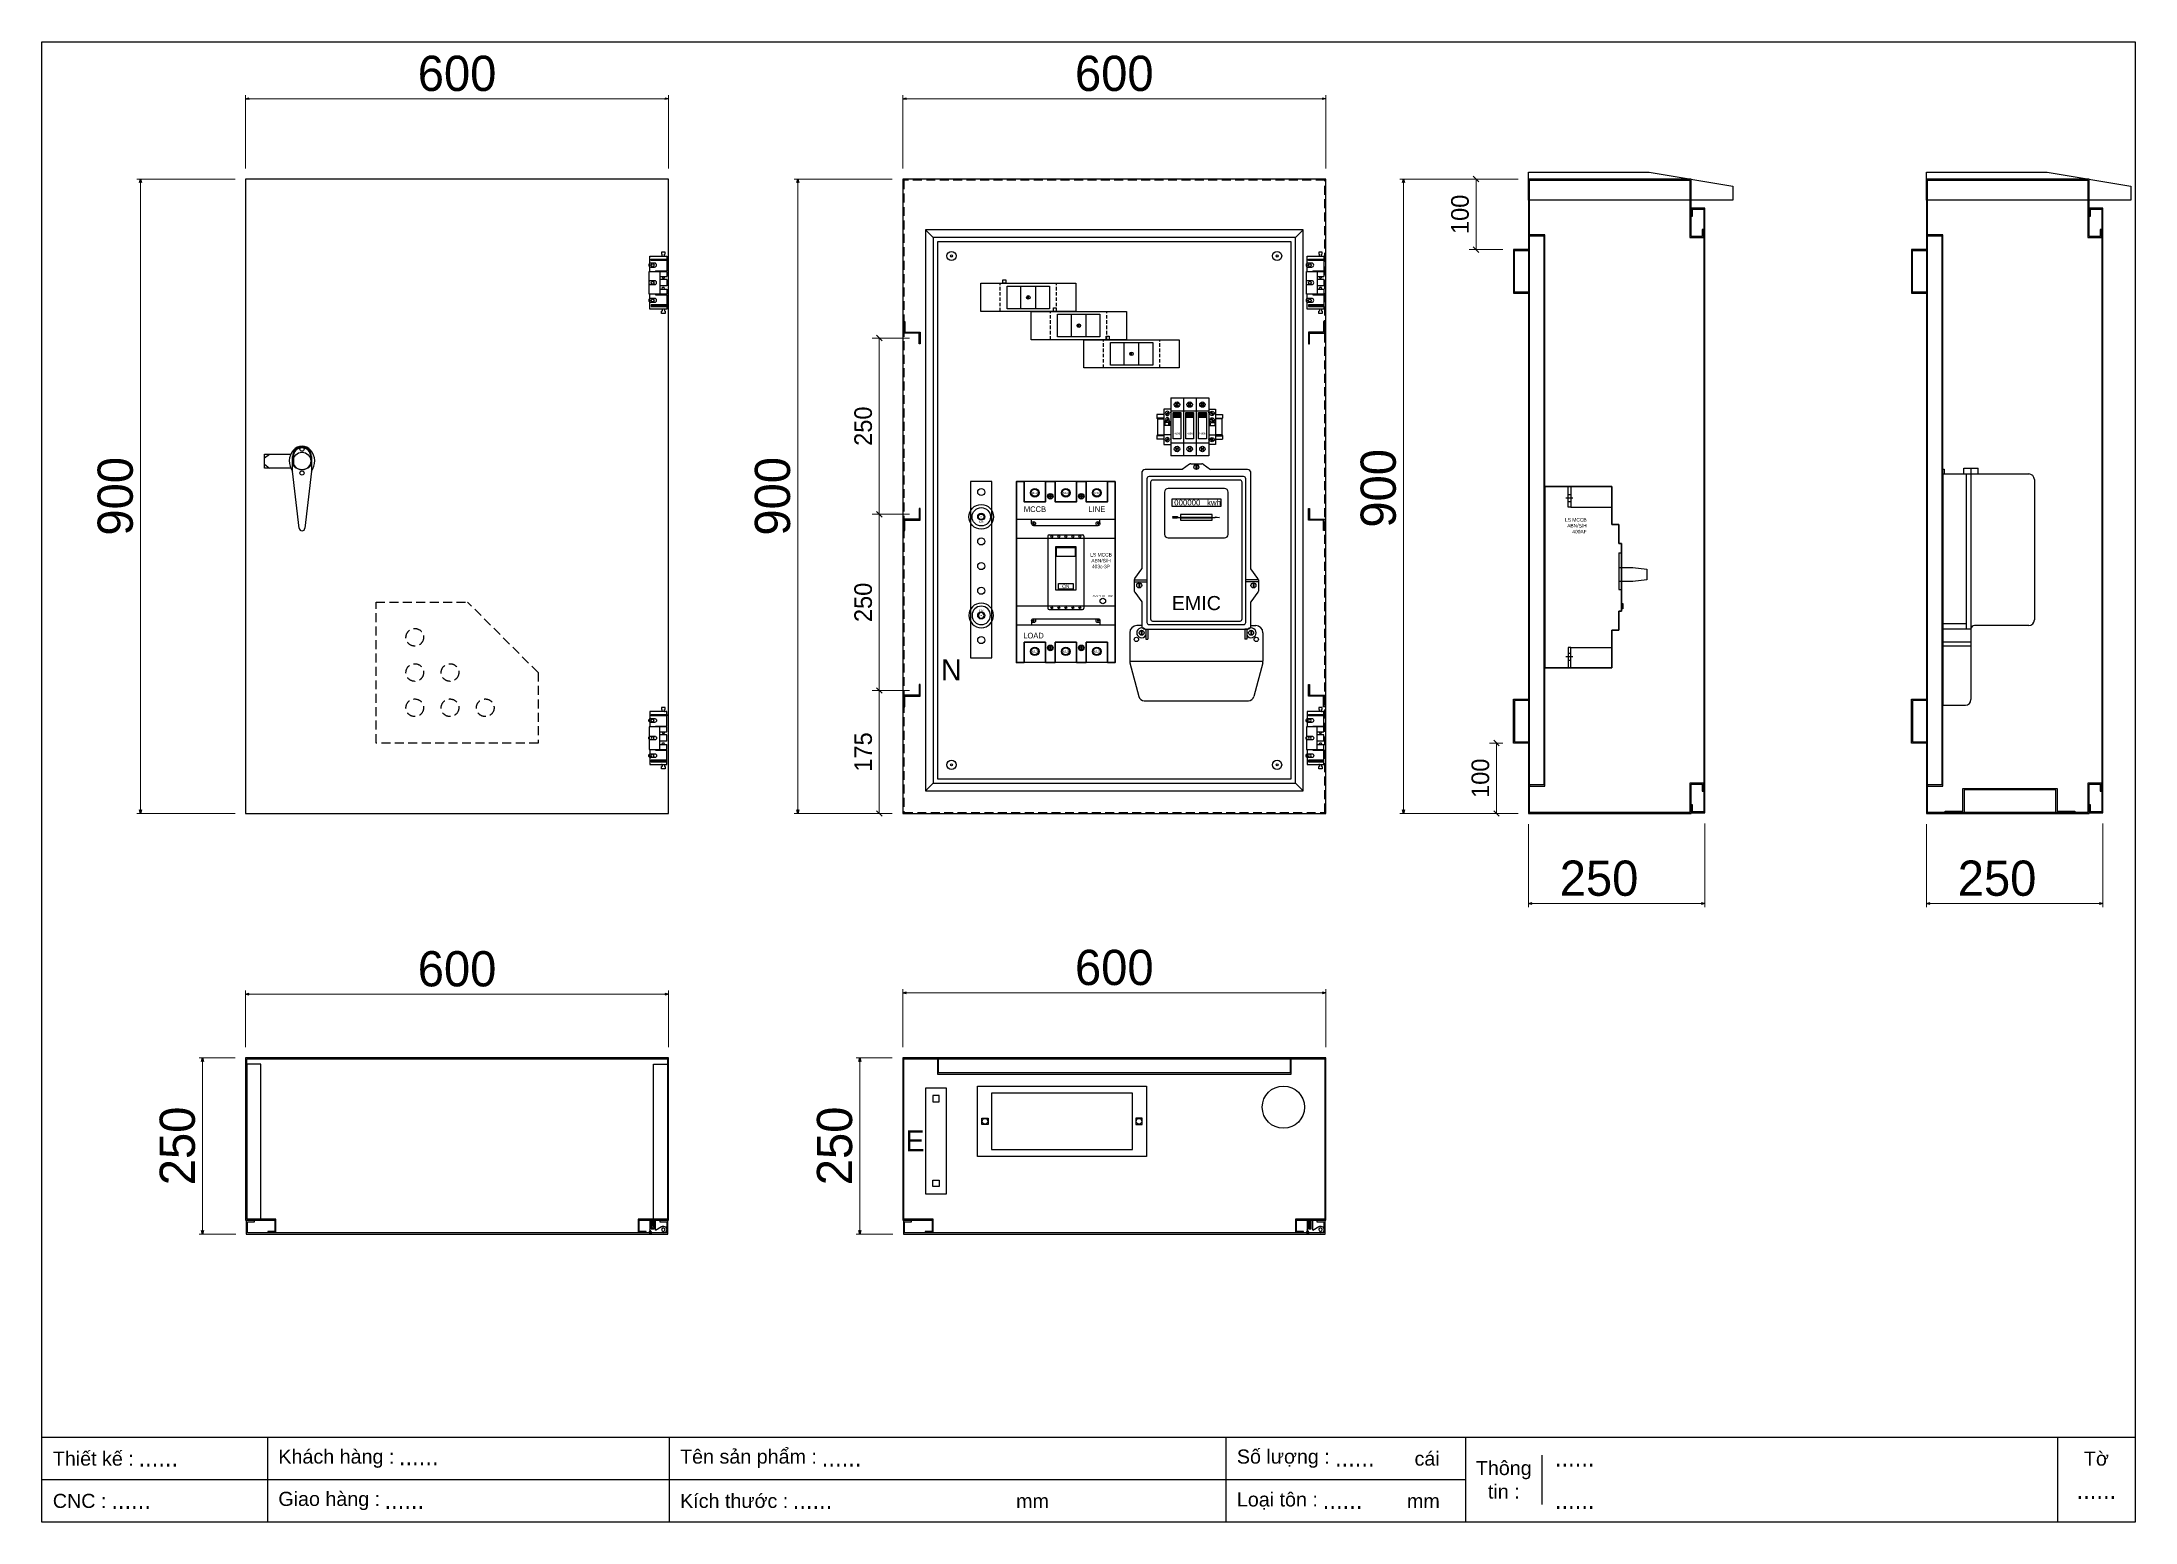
# Model space of a CAD drawing. Header units: millimetres. Extents: x 0 to 2970, y 0 to 2100.
import ezdxf
from ezdxf.enums import TextEntityAlignment as Align

# ---------------------------------------------------------------- set-up
doc = ezdxf.new("R2010")
doc.units = ezdxf.units.MM
doc.linetypes.add('ASVLTYPE', pattern=[0.75, 0.5, -0.25])
doc.linetypes.add('HIDDENX2', pattern=[19.05, 12.7, -6.35])
for name, color, linetype in [('DIM', 253, 'Continuous'), ('FIRE PROTECTION', 1, 'Continuous'), ('INSIDE', 6, 'Continuous')]:
    doc.layers.add(name, color=color, linetype=linetype)
doc.styles.add('Arial', font='arial.ttf')
doc.styles.add('Tahoma (Input Text)', font='tahoma.ttf')
doc.dimstyles.new('CNC', dxfattribs={"dimtxt": 50, "dimasz": 5, "dimexe": 5, "dimexo": 15, "dimgap": 10, "dimtad": 1, "dimdec": 0, "dimtxsty": 'Standard', "dimblk": 'OPEN30', "dimcen": 10, "dimclrd": 5, "dimclre": 5, "dimclrt": 3, "dimazin": 3, "dimtfac": 1, "dimtdec": 0, "dimtmove": 0, "dimatfit": 3, "dimldrblk": 'ARCHTICK', "dimlwd": 9, "dimlwe": 9})
doc.dimstyles.new('Dim-25', dxfattribs={"dimtxt": 25, "dimasz": 8, "dimexe": 10, "dimexo": 15, "dimgap": 10, "dimtad": 1, "dimdec": 0, "dimtxsty": 'Standard', "dimblk": 'OBLIQUE', "dimcen": 10, "dimclrd": 5, "dimclre": 5, "dimclrt": 3, "dimazin": 3, "dimtfac": 1, "dimtdec": 0, "dimtmove": 0, "dimatfit": 3, "dimldrblk": 'OBLIQUE', "dimlwd": 9, "dimlwe": 9})

msp = doc.modelspace()

# ---------------------------------------------------------------- texts
at = {"char_height": 30, "attachment_point": 1}
for s, insert in [('N', (1275.9, 1224)), ('E', (1225.4, 555.9))]:
    msp.add_mtext_dynamic_manual_height_columns(s, width=371.241, gutter_width=1, heights=[0], dxfattribs=dict(at, insert=insert))

# ---------------------------------------------------------------- blocks, each defined once
blk = doc.blocks.new('khungtenAsean2')
at = {"color": 7}
for p, q in [((2970, -1980), (0, -1980)), ((320, -1980), (320, -2100)), ((890, -1980), (890, -2100)), ((1680, -1980), (1680, -2100)), ((2020, -1980), (2020, -2100)), ((2860, -1980), (2860, -2100)), ((2128.3, -2005), (2128.3, -2075)), ((2020, -2040), (0, -2040))]:
    blk.add_line(p, q, dxfattribs=at)
blk.add_lwpolyline([(0, 0), (2970, 0), (2970, -2100), (0, -2100)], close=True, dxfattribs=at)
at = {"color": 2, "char_height": 20, "style": 'Arial'}
for s, insert, width, attachment_point in [('  Thiết kế :', (0, -2010), 917.634, 4), ('  Khách hàng :', (320, -2010), 917.634, 4), ('  Tên sản phẩm :', (890, -2010), 917.634, 4), ('  Số lượng :', (1680, -2010), 917.634, 4), ('cái', (1947.6, -2010), 917.634, 4), ('Thông\\Ptin :', (2074.2, -2040), 108.311, 5), ('Tờ', (2915, -2010), 110, 5), ('  CNC :', (0, -2070), 917.634, 4), ('  Giao hàng :', (320, -2070), 917.634, 4), ('  Kích thước :', (890, -2070), 917.634, 4), ('mm', (1382.3, -2070), 917.634, 4), ('  Loại tôn :', (1680, -2070), 917.634, 4), ('mm', (1936.9, -2070), 917.634, 4)]:
    blk.add_mtext(s, dxfattribs=dict(at, insert=insert, width=width, attachment_point=attachment_point))
at = {"color": 1, "style": 'Tahoma (Input Text)', "flags": 8}
for tag, p in [('#01', (137.1, -2021.3)), ('#03', (506.6, -2019.3)), ('#05', (1106.6, -2021.3)), ('#07', (1834.7, -2021.3)), ('#09', (2146.7, -2021.3)), ('#02', (98.5, -2081.3)), ('#04', (486.1, -2081.3)), ('#06', (1065.3, -2081.3)), ('#08', (1817.4, -2081.3)), ('#10', (2146.7, -2081.3))]:
    blk.add_attdef(tag, p, '', height=25, dxfattribs=at)
blk.add_attdef('#11', text='', height=25, dxfattribs=at).set_placement((2915, -2067.3), align=Align.CENTER)
blk = doc.blocks.new('*D1')
at = {"color": 0, "linetype": 'ByBlock', "lineweight": -2}
for p, q in [((289.1, 2019.4), (294.1, 2020.8)), ((884.1, 2020.8), (889.1, 2019.4)), ((294.1, 2018.1), (289.1, 2019.4)), ((289.1, 2019.4), (294.1, 2019.4)), ((889.1, 2019.4), (884.1, 2018.1)), ((889.1, 2019.4), (884.1, 2019.4))]:
    blk.add_line(p, q, dxfattribs=at)
at = {"layer": 'Defpoints', "color": 0, "transparency": 16777216}
for p in [(889.1, 2019.4), (289.1, 1905.3), (889.1, 1905.3)]:
    blk.add_point(p, dxfattribs=at)
at = {"layer": 'DIM', "color": 5, "lineweight": 9, "transparency": 16777216}
for p, q in [((289.1, 1920.3), (289.1, 2024.4)), ((889.1, 1920.3), (889.1, 2024.4)), ((294.1, 2019.4), (884.1, 2019.4))]:
    blk.add_line(p, q, dxfattribs=at)
at = {"layer": 'DIM', "color": 3, "transparency": 16777216, "insert": (589.1, 2055), "char_height": 50, "attachment_point": 5}
blk.add_mtext('600', dxfattribs=at)
blk = doc.blocks.new('_ArchTick')
at = {"color": 0, "const_width": 0.15}
blk.add_lwpolyline([(-0.5, -0.5), (0.5, 0.5)], dxfattribs=at)
blk = doc.blocks.new('_Open30')
at = {"color": 0, "linetype": 'ByBlock', "lineweight": -2}
for p, q in [((-1, 0.27), (0, 0)), ((0, 0), (-1, -0.27)), ((0, 0), (-1, 0))]:
    blk.add_line(p, q, dxfattribs=at)
blk = doc.blocks.new('*D2')
at = {"color": 0, "linetype": 'ByBlock', "lineweight": -2}
for p, q in [((138.6, 1900.3), (139.9, 1905.3)), ((139.9, 1905.3), (141.3, 1900.3)), ((139.9, 1905.3), (139.9, 1900.3)), ((139.9, 1005.3), (138.6, 1010.3)), ((141.3, 1010.3), (139.9, 1005.3)), ((139.9, 1005.3), (139.9, 1010.3))]:
    blk.add_line(p, q, dxfattribs=at)
at = {"layer": 'Defpoints', "color": 0, "transparency": 16777216}
for p in [(289.1, 1905.3), (139.9, 1005.3), (289.1, 1005.3)]:
    blk.add_point(p, dxfattribs=at)
at = {"layer": 'DIM', "color": 5, "lineweight": 9, "transparency": 16777216}
for p, q in [((274.1, 1905.3), (134.9, 1905.3)), ((139.9, 1900.3), (139.9, 1010.3)), ((274.1, 1005.3), (134.9, 1005.3))]:
    blk.add_line(p, q, dxfattribs=at)
at = {"layer": 'DIM', "color": 3, "transparency": 16777216, "insert": (104.4, 1455.3), "char_height": 50, "attachment_point": 5, "rotation": 90}
blk.add_mtext('900', dxfattribs=at)
blk = doc.blocks.new('MS308-2-1')
at = {"color": 1}
for p, q in [((-53, 4.6), (-46, 10)), ((-13.3, -14.2), (-13.3, 6.7)), ((-12.3, 6.7), (-12.3, -6.9)), ((12.3, 6.7), (12.3, -6.9)), ((13.3, 6.7), (13.3, -14.2)), ((-53, -4.6), (-46, -10)), ((-4, -95), (-13.3, -14.2)), ((13.3, -14.2), (4, -95))]:
    blk.add_line(p, q, dxfattribs=at)
blk.add_lwpolyline([(-15.8, -10), (-53, -10), (-53, 10), (-15.8, 10)], dxfattribs=at)
for centre, radius, start, end in [((0, 6.7), 13.3, 0, 180), ((0, 6.7), 12.3, 0, 180), ((0, 5.9), 17.7, 226.184, 313.816), ((0, -95), 4, 180, 0)]:
    blk.add_arc(centre, radius, start, end, dxfattribs=at)
blk.add_ellipse((0, 0), major_axis=(0, 21), ratio=0.857143, start_param=3.972003, end_param=8.594367, dxfattribs=at)
blk = doc.blocks.new('*D3')
at = {"color": 0, "linetype": 'ByBlock', "lineweight": -2}
for p, q in [((1221.6, 2019.4), (1226.6, 2020.8)), ((1816.6, 2020.8), (1821.6, 2019.4)), ((1226.6, 2018.1), (1221.6, 2019.4)), ((1221.6, 2019.4), (1226.6, 2019.4)), ((1821.6, 2019.4), (1816.6, 2018.1)), ((1821.6, 2019.4), (1816.6, 2019.4))]:
    blk.add_line(p, q, dxfattribs=at)
at = {"layer": 'Defpoints', "color": 0, "transparency": 16777216}
for p in [(1821.6, 2019.4), (1221.6, 1905.3), (1821.6, 1905.3)]:
    blk.add_point(p, dxfattribs=at)
at = {"layer": 'DIM', "color": 5, "lineweight": 9, "transparency": 16777216}
for p, q in [((1221.6, 1920.3), (1221.6, 2024.4)), ((1821.6, 1920.3), (1821.6, 2024.4)), ((1226.6, 2019.4), (1816.6, 2019.4))]:
    blk.add_line(p, q, dxfattribs=at)
at = {"layer": 'DIM', "color": 3, "transparency": 16777216, "insert": (1521.6, 2055), "char_height": 50, "attachment_point": 5}
blk.add_mtext('600', dxfattribs=at)
blk = doc.blocks.new('*D4')
at = {"color": 0, "linetype": 'ByBlock', "lineweight": -2}
for p, q in [((1071.1, 1900.3), (1072.4, 1905.3)), ((1072.4, 1905.3), (1073.8, 1900.3)), ((1072.4, 1905.3), (1072.4, 1900.3)), ((1072.4, 1005.3), (1071.1, 1010.3)), ((1073.8, 1010.3), (1072.4, 1005.3)), ((1072.4, 1005.3), (1072.4, 1010.3))]:
    blk.add_line(p, q, dxfattribs=at)
at = {"layer": 'Defpoints', "color": 0, "transparency": 16777216}
for p in [(1221.6, 1905.3), (1072.4, 1005.3), (1221.6, 1005.3)]:
    blk.add_point(p, dxfattribs=at)
at = {"layer": 'DIM', "color": 5, "lineweight": 9, "transparency": 16777216}
for p, q in [((1206.6, 1905.3), (1067.4, 1905.3)), ((1072.4, 1900.3), (1072.4, 1010.3)), ((1206.6, 1005.3), (1067.4, 1005.3))]:
    blk.add_line(p, q, dxfattribs=at)
at = {"layer": 'DIM', "color": 3, "transparency": 16777216, "insert": (1036.9, 1455.3), "char_height": 50, "attachment_point": 5, "rotation": 90}
blk.add_mtext('900', dxfattribs=at)
blk = doc.blocks.new('HL011-1-5')
at = {"color": 1}
for p, q in [((24, 70), (2, 70)), ((21.65, 81), (16.65, 81)), ((16.65, 81), (16.65, 78)), ((17.65, 78), (16.65, 78)), ((17.65, 75), (16.65, 75)), ((17.65, 75), (17.65, 78)), ((21.65, 78), (20.65, 78)), ((20.65, 75), (20.65, 78)), ((20.65, 75), (21.65, 75)), ((21.65, 78), (21.65, 81)), ((8, 54.5), (8, 53.5)), ((8, 54.5), (24, 54.5)), ((14.3, 53.5), (14.3, 21.5)), ((14.3, 46.5), (24, 46.5)), ((24, 42), (14.3, 42)), ((24, 33), (14.3, 33)), ((16.65, 54.5), (16.65, 53.5)), ((17.4, 46.5), (18.15, 44)), ((17.4, 28.5), (18.15, 31)), ((18.15, 44), (20.15, 44)), ((18.15, 31), (20.15, 31)), ((20.9, 46.5), (20.15, 44)), ((20.9, 28.5), (20.15, 31)), ((21.65, 53.5), (21.65, 54.5)), ((24, 5), (2, 5)), ((8, 21.5), (8, 20.5)), ((8, 20.5), (24, 20.5)), ((14.3, 28.5), (24, 28.5)), ((16.65, 20.5), (16.65, 21.5)), ((21.65, 21.5), (21.65, 20.5)), ((17.65, 0), (16.65, 0)), ((16.65, -6), (16.65, -3)), ((17.65, -3), (16.65, -3)), ((21.65, -6), (16.65, -6)), ((17.65, 0), (17.65, -3)), ((20.65, 0), (20.65, -3)), ((20.65, 0), (21.65, 0)), ((21.65, -3), (20.65, -3)), ((21.65, -3), (21.65, -6))]:
    blk.add_line(p, q, dxfattribs=at)
for points in [[(0, 53.5), (0, 75), (24, 75), (24, 54.5)], [(24, 28.5), (24, 21.5), (-1, 21.5), (-1, 53.5), (24, 53.5), (24, 46.5)], [(24, 42), (24, 33)], [(24, 20.5), (24, 0), (0, 0), (0, 21.5)]]:
    blk.add_lwpolyline(points, dxfattribs=at)
for points in [[(2, 71), (24, 71), (24, 69), (2, 69)], [(2, 4), (24, 4), (24, 6), (2, 6)]]:
    blk.add_lwpolyline(points, close=True, dxfattribs=at)
for centre in [(4, 62.5), (4, 37.5), (4, 12.5)]:
    blk.add_circle(centre, 2, dxfattribs=at)
blk = doc.blocks.new('HL011-1-2')
h = blk.add_hatch()
h.set_pattern_fill('ANSI31', color=2, scale=0.5, style=0)
h.paths.add_polyline_path([(6, 12), (2, 12), (2, 0), (6, 0)])
at = {"color": 1}
for p, q in [((3, 18), (0, 13)), ((0, 0), (0, 13)), ((8, 0), (0, 0)), ((19.1, 18), (3, 18)), ((8, 14), (8, 0)), ((8, 14), (16.7, 9))]:
    blk.add_line(p, q, dxfattribs=at)
blk.add_lwpolyline([(1.8, 16), (-1, 16), (-1, 18), (3, 18)], dxfattribs=at)
at = {"color": 2}
blk.add_lwpolyline([(2, 0), (2, 12), (6, 12), (6, 0)], dxfattribs=at)
at = {"color": 1}
blk.add_circle((19.1, 13.2), 2.5, dxfattribs=at)
blk.add_arc((19.1, 13.2), 4.85, 239.9368, 90, dxfattribs=at)
blk = doc.blocks.new('*D5')
at = {"color": 0, "linetype": 'ByBlock', "lineweight": -2}
for p, q in [((289.1, 749.1), (294.1, 750.5)), ((294.1, 747.8), (289.1, 749.1)), ((289.1, 749.1), (294.1, 749.1)), ((884.1, 750.5), (889.1, 749.1)), ((889.1, 749.1), (884.1, 747.8)), ((889.1, 749.1), (884.1, 749.1))]:
    blk.add_line(p, q, dxfattribs=at)
at = {"layer": 'Defpoints', "color": 0, "transparency": 16777216}
for p in [(889.1, 749.1), (289.1, 658.7), (889.1, 658.7)]:
    blk.add_point(p, dxfattribs=at)
at = {"layer": 'DIM', "color": 5, "lineweight": 9, "transparency": 16777216}
for p, q in [((289.1, 673.7), (289.1, 754.1)), ((294.1, 749.1), (884.1, 749.1)), ((889.1, 673.7), (889.1, 754.1))]:
    blk.add_line(p, q, dxfattribs=at)
at = {"layer": 'DIM', "color": 3, "transparency": 16777216, "insert": (589.1, 784.7), "char_height": 50, "attachment_point": 5}
blk.add_mtext('600', dxfattribs=at)
blk = doc.blocks.new('*D6')
at = {"color": 0, "linetype": 'ByBlock', "lineweight": -2}
for p, q in [((226.6, 653.7), (228, 658.7)), ((228, 658.7), (229.3, 653.7)), ((228, 658.7), (228, 653.7)), ((228, 408.7), (226.6, 413.7)), ((229.3, 413.7), (228, 408.7)), ((228, 408.7), (228, 413.7))]:
    blk.add_line(p, q, dxfattribs=at)
at = {"layer": 'Defpoints', "color": 0, "transparency": 16777216}
for p in [(289.1, 658.7), (228, 408.7), (290.1, 408.7)]:
    blk.add_point(p, dxfattribs=at)
at = {"layer": 'DIM', "color": 5, "lineweight": 9, "transparency": 16777216}
for p, q in [((274.1, 658.7), (223, 658.7)), ((228, 653.7), (228, 413.7)), ((275.1, 408.7), (223, 408.7))]:
    blk.add_line(p, q, dxfattribs=at)
at = {"layer": 'DIM', "color": 3, "transparency": 16777216, "insert": (192.5, 533.7), "char_height": 50, "attachment_point": 5, "rotation": 90}
blk.add_mtext('250', dxfattribs=at)
blk = doc.blocks.new('*D7')
at = {"color": 0, "linetype": 'ByBlock', "lineweight": -2}
for p, q in [((1159.1, 653.7), (1160.5, 658.7)), ((1160.5, 658.7), (1161.8, 653.7)), ((1160.5, 658.7), (1160.5, 653.7)), ((1160.5, 408.7), (1159.1, 413.7)), ((1161.8, 413.7), (1160.5, 408.7)), ((1160.5, 408.7), (1160.5, 413.7))]:
    blk.add_line(p, q, dxfattribs=at)
at = {"layer": 'Defpoints', "color": 0, "transparency": 16777216}
for p in [(1221.6, 658.7), (1160.5, 408.7), (1222.6, 408.7)]:
    blk.add_point(p, dxfattribs=at)
at = {"layer": 'DIM', "color": 5, "lineweight": 9, "transparency": 16777216}
for p, q in [((1206.6, 658.7), (1155.5, 658.7)), ((1160.5, 653.7), (1160.5, 413.7)), ((1207.6, 408.7), (1155.5, 408.7))]:
    blk.add_line(p, q, dxfattribs=at)
at = {"layer": 'DIM', "color": 3, "transparency": 16777216, "insert": (1125, 533.7), "char_height": 50, "attachment_point": 5, "rotation": 90}
blk.add_mtext('250', dxfattribs=at)
blk = doc.blocks.new('*D8')
at = {"color": 0, "linetype": 'ByBlock', "lineweight": -2}
for p, q in [((1221.6, 751.1), (1226.6, 752.4)), ((1226.6, 749.7), (1221.6, 751.1)), ((1221.6, 751.1), (1226.6, 751.1)), ((1816.6, 752.4), (1821.6, 751.1)), ((1821.6, 751.1), (1816.6, 749.7)), ((1821.6, 751.1), (1816.6, 751.1))]:
    blk.add_line(p, q, dxfattribs=at)
at = {"layer": 'Defpoints', "color": 0, "transparency": 16777216}
for p in [(1821.6, 751.1), (1221.6, 658.7), (1821.6, 658.7)]:
    blk.add_point(p, dxfattribs=at)
at = {"layer": 'DIM', "color": 5, "lineweight": 9, "transparency": 16777216}
for p, q in [((1221.6, 673.7), (1221.6, 756.1)), ((1226.6, 751.1), (1816.6, 751.1)), ((1821.6, 673.7), (1821.6, 756.1))]:
    blk.add_line(p, q, dxfattribs=at)
at = {"layer": 'DIM', "color": 3, "transparency": 16777216, "insert": (1521.6, 786.6), "char_height": 50, "attachment_point": 5}
blk.add_mtext('600', dxfattribs=at)
blk = doc.blocks.new('*D9')
at = {"color": 0, "linetype": 'ByBlock', "lineweight": -2}
for p, q in [((2109.4, 877.6), (2114.4, 879)), ((2114.4, 876.3), (2109.4, 877.6)), ((2109.4, 877.6), (2114.4, 877.6)), ((2354.4, 879), (2359.4, 877.6)), ((2359.4, 877.6), (2354.4, 876.3)), ((2359.4, 877.6), (2354.4, 877.6))]:
    blk.add_line(p, q, dxfattribs=at)
at = {"layer": 'Defpoints', "color": 0, "transparency": 16777216}
for p in [(2109.4, 1005.3), (2359.4, 1006.3), (2359.4, 877.6)]:
    blk.add_point(p, dxfattribs=at)
at = {"layer": 'DIM', "color": 5, "lineweight": 9, "transparency": 16777216}
for p, q in [((2109.4, 990.3), (2109.4, 872.6)), ((2359.4, 991.3), (2359.4, 872.6)), ((2114.4, 877.6), (2354.4, 877.6))]:
    blk.add_line(p, q, dxfattribs=at)
at = {"layer": 'DIM', "color": 3, "transparency": 16777216, "insert": (2209.4, 913.2), "char_height": 50, "attachment_point": 5}
blk.add_mtext('250', dxfattribs=at)
blk = doc.blocks.new('*D10')
at = {"color": 0, "linetype": 'ByBlock', "lineweight": -2}
for p, q in [((1930.6, 1900.3), (1931.9, 1905.3)), ((1931.9, 1905.3), (1933.3, 1900.3)), ((1931.9, 1905.3), (1931.9, 1900.3)), ((1931.9, 1005.3), (1930.6, 1010.3)), ((1933.3, 1010.3), (1931.9, 1005.3)), ((1931.9, 1005.3), (1931.9, 1010.3))]:
    blk.add_line(p, q, dxfattribs=at)
at = {"layer": 'Defpoints', "color": 0, "transparency": 16777216}
for p in [(1931.9, 1905.3), (2109.4, 1905.3), (2109.4, 1005.3)]:
    blk.add_point(p, dxfattribs=at)
at = {"layer": 'DIM', "color": 5, "lineweight": 9, "transparency": 16777216}
for p, q in [((2094.4, 1905.3), (1926.9, 1905.3)), ((1931.9, 1010.3), (1931.9, 1900.3)), ((2094.4, 1005.3), (1926.9, 1005.3))]:
    blk.add_line(p, q, dxfattribs=at)
at = {"layer": 'DIM', "color": 3, "transparency": 16777216, "insert": (1896.4, 1466.6), "char_height": 50, "attachment_point": 5, "rotation": 90}
blk.add_mtext('900', dxfattribs=at)
blk = doc.blocks.new('1 400AF 3P')
at = {"color": 4}
for p, q in [((45, -21), (51, -21)), ((48, -18), (48, -24)), ((89, -21), (95, -21)), ((92, -18), (92, -24)), ((45, -236), (51, -236)), ((48, -233), (48, -239)), ((89, -236), (95, -236)), ((92, -233), (92, -239))]:
    blk.add_line(p, q, dxfattribs=at)
for p, q in [((0, -53.5), (140, -53.5)), ((21.5, -59.6), (21.5, -53.5)), ((24.3, -58.2), (24.3, -61)), ((115.7, -58.2), (115.7, -61)), ((118.5, -59.6), (118.5, -53.5)), ((0, -80.5), (140, -80.5)), ((22.9, -59.6), (25.7, -59.6)), ((24.3, -62.4), (115.7, -62.4)), ((44.5, -77.5), (44.5, -179.5)), ((46.5, -75.5), (93.5, -75.5)), ((95.5, -77.5), (95.5, -179.5)), ((117.1, -59.6), (114.3, -59.6)), ((0, -176.5), (140, -176.5)), ((0, -203.5), (140, -203.5)), ((21.5, -197.4), (21.5, -203.5)), ((22.9, -197.4), (25.7, -197.4)), ((24.3, -194.6), (115.7, -194.6)), ((24.3, -198.8), (24.3, -196)), ((46.5, -181.5), (93.5, -181.5)), ((117.1, -197.4), (114.3, -197.4)), ((115.7, -198.8), (115.7, -196)), ((118.5, -197.4), (118.5, -203.5))]:
    blk.add_line(p, q)
at = {"lineweight": 30}
for points in [[(11, 0), (0, 0), (0, -257), (11, -257)], [(11, 0), (11, -29), (41, -29), (41, 0)], [(55, 0), (41, 0)], [(55, 0), (55, -29), (85, -29), (85, 0)], [(99, 0), (85, 0)], [(99, 0), (99, -29), (129, -29), (129, 0)], [(129, -257), (140, -257), (140, 0), (129, 0)], [(11, -257), (11, -228), (41, -228), (41, -257)], [(55, -257), (55, -228), (85, -228), (85, -257)], [(99, -257), (99, -228), (129, -228), (129, -257)], [(55, -257), (41, -257)], [(99, -257), (85, -257)]]:
    blk.add_lwpolyline(points, dxfattribs=at)
for points in [[(0, 0), (11, 0)], [(0, -257), (11, -257)], [(129, -257), (140, -257)]]:
    blk.add_lwpolyline(points)
for points in [[(55.7, -92.4), (84.3, -92.4), (84.3, -154.3), (55.7, -154.3)], [(56.6, -93.8), (83.4, -93.8), (83.4, -106.4), (56.6, -106.4)], [(59.4, -144.8), (80.6, -144.8), (80.6, -152.9), (59.4, -152.9)]]:
    blk.add_lwpolyline(points, close=True)
for centre, radius in [((26, -16), 5), ((70, -16), 5), ((114, -16), 5), ((24.3, -59.6), 2.8), ((115.7, -59.6), 2.8), ((50, -78), 1.34), ((60, -78), 1.34), ((70, -78), 1.34), ((80, -78), 1.34), ((90, -78), 1.34), ((50, -179), 1.34), ((60, -179), 1.34), ((70, -179), 1.34), ((80, -179), 1.34), ((90, -179), 1.34), ((122.5, -169.5), 3.94), ((24.3, -197.4), 2.8), ((115.7, -197.4), 2.8), ((26, -241), 5), ((70, -241), 5), ((114, -241), 5)]:
    blk.add_circle(centre, radius)
for centre, start, end in [((46.5, -77.5), 90, 180), ((93.5, -77.5), 0, 90), ((46.5, -179.5), 180, 270), ((93.5, -179.5), 270, 0)]:
    blk.add_arc(centre, 2, start, end)
at = {"attachment_point": 1}
for s, width, insert, char_height in [('M10', 4.303, (21.6, -14.7), 3), ('M10', 4.303, (66.1, -14.7), 3), ('M10', 4.303, (110.8, -14.8), 3), ('MCCB', 31.359, (10.5, -35.3), 8), ('LINE', 31.359, (102.2, -35.2), 8), ('ON', 12.238, (64.9, -146.3), 5), ('PUSH TO TRIP', 29.713, (107.6, -160.9), 3), ('LOAD', 31.359, (9.6, -214.6), 8), ('M10', 4.303, (22.1, -239.7), 3), ('M10', 4.303, (66.1, -239.7), 3), ('M10', 4.303, (110.1, -239.7), 3)]:
    blk.add_mtext_dynamic_manual_height_columns(s, width=width, gutter_width=1, heights=[0], dxfattribs=dict(at, insert=insert, char_height=char_height))
at = {"color": 4, "char_height": 2, "attachment_point": 1}
for insert in [(46.1, -19.8), (90.1, -19.8), (46.1, -234.8), (90.1, -234.8)]:
    blk.add_mtext_dynamic_manual_height_columns('M6', width=4.303, gutter_width=1, heights=[0], dxfattribs=dict(at, insert=insert))
blk = doc.blocks.new('LS 400AF 3P')
at = {"color": 1}
for points in [[(11, -29), (41, -29), (41, 0), (11, 0)], [(11, -228), (41, -228), (41, -257), (11, -257)]]:
    blk.add_lwpolyline(points, close=True, dxfattribs=at)
at = {"color": 2}
for points in [[(55, -29), (85, -29), (85, 0), (55, 0)], [(55, -228), (85, -228), (85, -257), (55, -257)]]:
    blk.add_lwpolyline(points, close=True, dxfattribs=at)
at = {"color": 5}
for points in [[(99, -29), (129, -29), (129, 0), (99, 0)], [(99, -228), (129, -228), (129, -257), (99, -257)]]:
    blk.add_lwpolyline(points, close=True, dxfattribs=at)
at = {"color": 1}
for centre in [(26, -16), (26, -241)]:
    blk.add_circle(centre, 6, dxfattribs=at)
at = {"color": 4}
for centre in [(48, -21), (92, -21), (48, -236), (92, -236)]:
    blk.add_circle(centre, 3, dxfattribs=at)
at = {"color": 2}
for centre in [(70, -16), (70, -241)]:
    blk.add_circle(centre, 6, dxfattribs=at)
at = {"color": 5}
for centre in [(114, -16), (114, -241)]:
    blk.add_circle(centre, 6, dxfattribs=at)
blk.add_blockref('1 400AF 3P', (0, 0))
at = {"insert": (101, -101.4), "char_height": 5, "attachment_point": 1}
blk.add_mtext_dynamic_manual_height_columns('\\pi3.7598;{\\C1;LS MCCB\\P\\pi5.15134;ABN/S/H\\P\\pi6.03128;403c-3P}', width=37.687, gutter_width=1, heights=[0], dxfattribs=at)
blk = doc.blocks.new('Congto3P-3')
at = {"color": 126}
for p, q in [((85442.1, 42033.3), (85442.1, 41829.3)), ((85579.1, 42036.3), (85445.1, 42036.3)), ((85447.1, 42028.3), (85447.1, 41834.3)), ((85574.1, 42031.3), (85450.1, 42031.3)), ((85502.3, 42053.8), (85492.1, 42046.3)), ((85504.1, 42054.3), (85520.1, 42054.3)), ((85511.6, 42053.3), (85511.6, 42046.4)), ((85512.6, 42053.3), (85512.6, 42046.4)), ((85521.9, 42053.8), (85532.1, 42046.3)), ((85577.1, 41834.3), (85577.1, 42028.3)), ((85582.1, 41829.3), (85582.1, 42033.3)), ((85480, 41978.3), (85478.5, 41979.1)), ((85485, 41979.1), (85478.5, 41979.1)), ((85478.5, 41977.6), (85480, 41978.3)), ((85478.5, 41977.6), (85485, 41977.6)), ((85486.5, 41978.3), (85485, 41979.1)), ((85485, 41977.6), (85486.5, 41978.3)), ((85486.5, 41978.3), (85489.6, 41978.3)), ((85489.6, 41978.8), (85534.6, 41978.8)), ((85489.6, 41977.8), (85534.6, 41977.8)), ((85534.6, 41978.3), (85539, 41978.3)), ((85539, 41979.1), (85545, 41978.1)), ((85539, 41979.1), (85539, 41977.6)), ((85545, 41978.1), (85539, 41977.6)), ((85424.1, 41889.9), (85424.1, 41873.9)), ((85424.1, 41889.9), (85442.1, 41889.9)), ((85424.1, 41886.9), (85442.1, 41886.9)), ((85424.7, 41891.7), (85434.6, 41905.3)), ((85430.6, 41885.3), (85430.6, 41878.4)), ((85431.6, 41885.3), (85431.6, 41878.4)), ((85600.1, 41889.9), (85582.1, 41889.9)), ((85600.1, 41886.9), (85582.1, 41886.9)), ((85599.5, 41891.7), (85589.6, 41905.3)), ((85592.6, 41885.3), (85592.6, 41878.4)), ((85593.6, 41885.3), (85593.6, 41878.4)), ((85600.1, 41889.9), (85600.1, 41873.9)), ((85424.7, 41872.1), (85434.6, 41858.4)), ((85434.6, 41858.4), (85434.6, 41824.8)), ((85599.5, 41872.1), (85589.6, 41858.4)), ((85589.6, 41824.8), (85589.6, 41858.4)), ((85434.6, 41824.8), (85427.6, 41824.8)), ((85434, 41818.2), (85434, 41811.2)), ((85435, 41818.2), (85435, 41811.2)), ((85439.6, 41819.8), (85584.6, 41819.8)), ((85440.5, 41819.6), (85440.5, 41805.8)), ((85440.5, 41819.6), (85443.5, 41819.6)), ((85443.5, 41819.6), (85443.5, 41805.8)), ((85445.1, 41826.3), (85579.1, 41826.3)), ((85450.1, 41831.3), (85574.1, 41831.3)), ((85583.8, 41819.6), (85580.8, 41819.6)), ((85580.8, 41819.6), (85580.8, 41805.8)), ((85583.8, 41819.6), (85583.8, 41805.8)), ((85589.3, 41818.2), (85589.3, 41811.2)), ((85589.6, 41824.8), (85596.6, 41824.8)), ((85590.3, 41818.2), (85590.3, 41811.2)), ((85417.6, 41814.8), (85417.6, 41774.6)), ((85440.5, 41805.8), (85443.5, 41805.8)), ((85583.8, 41805.8), (85580.8, 41805.8)), ((85606.6, 41814.8), (85606.6, 41774.6)), ((85417.9, 41772.1), (85430.5, 41724.3)), ((85418.1, 41774.3), (85606.1, 41774.3)), ((85606.3, 41772.1), (85593.7, 41724.3)), ((85438.3, 41718.3), (85586, 41718.3))]:
    blk.add_line(p, q, dxfattribs=at)
for points in [[(85492.1, 42046.3), (85439.6, 42046.3, 0.414214), (85434.6, 42041.3), (85434.6, 41905.3)], [(85589.6, 41905.3), (85589.6, 42041.3, 0.414214), (85584.6, 42046.3), (85532.1, 42046.3)]]:
    blk.add_lwpolyline(points, format="xyb", dxfattribs=at)
blk.add_lwpolyline([(85472.1, 41949.3), (85552.1, 41949.3, 0.414214), (85557.1, 41954.3), (85557.1, 42014.3, 0.414214), (85552.1, 42019.3), (85472.1, 42019.3, 0.414214), (85467.1, 42014.3), (85467.1, 41954.3, 0.414214)], format="xyb", close=True, dxfattribs=at)
for points in [[(85477.1, 41994.3), (85547.1, 41994.3), (85547.1, 42004.3), (85477.1, 42004.3)], [(85489.6, 41974.3), (85534.6, 41974.3), (85534.6, 41982.3), (85489.6, 41982.3)]]:
    blk.add_lwpolyline(points, close=True, dxfattribs=at)
for centre, radius in [((85512.1, 42049.8), 3.5), ((85431.1, 41881.9), 3.5), ((85593.1, 41881.9), 3.5), ((85434.5, 41814.7), 3.5), ((85589.8, 41814.7), 3.5), ((85427.1, 41805.3), 3), ((85597.1, 41805.3), 3)]:
    blk.add_circle(centre, radius, dxfattribs=at)
for centre, radius, start, end in [((85445.1, 42033.3), 3, 90, 180), ((85450.1, 42028.3), 3, 90, 180), ((85504.1, 42051.3), 3, 90, 126.0274), ((85520.1, 42051.3), 3, 53.9726, 90), ((85574.1, 42028.3), 3, 0, 90), ((85579.1, 42033.3), 3, 0, 90), ((85427.1, 41889.9), 3, 143.9726, 180), ((85597.1, 41889.9), 3, 0, 36.0274), ((85427.1, 41873.9), 3, 180, 216.0274), ((85597.1, 41873.9), 3, 323.9726, 0), ((85427.6, 41814.8), 10, 90, 180), ((85434.5, 41814.7), 7, 31.0027, 328.9973), ((85439.6, 41824.8), 5, 180, 270), ((85445.1, 41829.3), 3, 180, 270), ((85450.1, 41834.3), 3, 180, 270), ((85574.1, 41834.3), 3, 270, 0), ((85579.1, 41829.3), 3, 270, 0), ((85589.8, 41814.7), 7, 211.0027, 148.9973), ((85584.6, 41824.8), 5, 270, 0), ((85596.6, 41814.8), 10, 0, 90), ((85427.6, 41774.6), 10, 180, 194.7692), ((85596.6, 41774.6), 10, 345.2308, 0), ((85438.3, 41726.3), 8, 194.7692, 270), ((85586, 41726.3), 8, 270, 345.2308)]:
    blk.add_arc(centre, radius, start, end, dxfattribs=at)
for s, insert, char_height, width, attachment_point in [('\\f.VnArial|b0|i0|c0|p34;00000\\C1;0  \\C256; kwh', (85547.1, 42003.4), 8, 70, 3), ('\\f.VnArial|b0|i0|c0|p34;EMIC', (85512.1, 41856.7), 20, 130, 5)]:
    blk.add_mtext(s, dxfattribs=dict(at, insert=insert, char_height=char_height, width=width, attachment_point=attachment_point))
blk = doc.blocks.new('KLIJHKGHD')
at = {"layer": 'DIM'}
for p, q in [((84710.2, 15540.3), (84719.7, 15540.3)), ((84710.2, 15540.3), (84710.2, 15489.8)), ((84716, 15532.1), (84713, 15535.1)), ((84716.9, 15533), (84713.9, 15536)), ((84719.7, 15540.3), (84719.7, 15489.8)), ((84711.2, 15522.8), (84710.2, 15522.8)), ((84710.2, 15516.8), (84719.7, 15516.8)), ((84710.2, 15503.6), (84719.7, 15503.6)), ((84711.2, 15516.8), (84711.2, 15522.8)), ((84712.7, 15516.8), (84712.7, 15521.1)), ((84712.7, 15521.1), (84718.7, 15521.1)), ((84716, 15522.9), (84713, 15525.9)), ((84716.9, 15523.8), (84713.9, 15526.8)), ((84719.7, 15522.8), (84718.7, 15522.8)), ((84718.7, 15522.8), (84718.7, 15516.8)), ((84719.7, 15532.5), (84729.7, 15532.5)), ((84719.7, 15527.5), (84729.7, 15527.5)), ((84728.7, 15526.5), (84719.7, 15526.5)), ((84728.7, 15503.5), (84719.7, 15503.5)), ((84729.7, 15527.5), (84728.7, 15526.5)), ((84728.7, 15526.5), (84728.7, 15503.5)), ((84728.7, 15503.5), (84729.7, 15502.5)), ((84729.7, 15532.5), (84729.7, 15527.5)), ((84719.7, 15489.8), (84710.2, 15489.8)), ((84716, 15494.9), (84713, 15497.9)), ((84716.9, 15495.8), (84713.9, 15498.8)), ((84719.7, 15502.5), (84729.7, 15502.5)), ((84719.7, 15497.5), (84729.7, 15497.5)), ((84729.7, 15502.5), (84729.7, 15497.5))]:
    blk.add_line(p, q, dxfattribs=at)
for centre in [(84714.9, 15534.1), (84714.9, 15524.9), (84714.9, 15496.9)]:
    blk.add_circle(centre, 3, dxfattribs=at)
for centre, radius, start, end in [((84713.1, 15535.3), 0.2, 146.4992, 225), ((84714.9, 15534.1), 2.35, 123.5008, 146.4992), ((84713.8, 15535.9), 0.2, 45, 123.5008), ((84713.1, 15526.1), 0.2, 146.4992, 225), ((84714.9, 15524.9), 2.35, 123.5008, 146.4992), ((84713.8, 15526.7), 0.2, 45, 123.5008), ((84716.1, 15532.3), 0.2, 225, 303.5008), ((84716.1, 15523.1), 0.2, 225, 303.5008), ((84714.9, 15534.1), 2.35, 303.5008, 326.4992), ((84714.9, 15524.9), 2.35, 303.5008, 326.4992), ((84716.7, 15532.9), 0.2, 326.4992, 45), ((84716.7, 15523.7), 0.2, 326.4992, 45), ((84713.1, 15498.1), 0.2, 146.4992, 225), ((84714.9, 15496.9), 2.35, 123.5008, 146.4992), ((84713.8, 15498.7), 0.2, 45, 123.5008), ((84716.1, 15495.1), 0.2, 225, 303.5008), ((84714.9, 15496.9), 2.35, 303.5008, 326.4992), ((84716.7, 15495.7), 0.2, 326.4992, 45)]:
    blk.add_arc(centre, radius, start, end, dxfattribs=at)
for p in [(84710.2, 15535.4), (84710.2, 15497.5)]:
    blk.add_point(p, dxfattribs=at)
blk = doc.blocks.new('FFERERER')
at = {"layer": 'DIM'}
h = blk.add_hatch(dxfattribs=at)
h.set_pattern_fill('ANSI31', color=256, style=0)
h.set_pattern_definition([(45, (17.11928, 0), (-0.088388347648, 0.088388347648), [])])
h.paths.add_polyline_path([(512529.7, 359877), (512518.5, 359877), (512518.5, 359870.3), (512529.7, 359870.3)])
for p, q in [((512515.1, 359897.6), (512533.1, 359897.6)), ((512515.1, 359897.6), (512515.1, 359815.6)), ((512515.1, 359879.1), (512533.1, 359879.1)), ((512521.7, 359889.9), (512522.3, 359890.4)), ((512523.5, 359888.1), (512521.7, 359889.9)), ((512521.7, 359886.2), (512523.5, 359888.1)), ((512521.7, 359886.2), (512522.3, 359885.7)), ((512524.1, 359888.6), (512522.3, 359890.4)), ((512522.3, 359885.7), (512524.1, 359887.5)), ((512524.1, 359888.6), (512525.9, 359890.4)), ((512525.9, 359885.7), (512524.1, 359887.5)), ((512524.6, 359888.1), (512526.4, 359889.9)), ((512526.4, 359886.2), (512524.6, 359888.1)), ((512525.9, 359890.4), (512526.4, 359889.9)), ((512525.9, 359885.7), (512526.4, 359886.2)), ((512533.1, 359897.6), (512533.1, 359815.6)), ((512515.1, 359834.1), (512533.1, 359834.1)), ((512533.1, 359815.6), (512515.1, 359815.6)), ((512521.7, 359826.9), (512522.3, 359827.4)), ((512521.7, 359826.9), (512523.5, 359825.1)), ((512523.5, 359825.1), (512521.7, 359823.2)), ((512521.7, 359823.2), (512522.3, 359822.7)), ((512522.3, 359827.4), (512524.1, 359825.6)), ((512524.1, 359824.5), (512522.3, 359822.7)), ((512525.9, 359827.4), (512524.1, 359825.6)), ((512524.1, 359824.5), (512525.9, 359822.7)), ((512526.4, 359826.9), (512524.6, 359825.1)), ((512524.6, 359825.1), (512526.4, 359823.2)), ((512525.9, 359827.4), (512526.4, 359826.9)), ((512525.9, 359822.7), (512526.4, 359823.2))]:
    blk.add_line(p, q, dxfattribs=at)
for points in [[(512518.5, 359877), (512529.7, 359877), (512529.7, 359870.3), (512518.5, 359870.3)], [(512518.5, 359870.3), (512529.7, 359870.3), (512529.7, 359839.7), (512518.5, 359839.7)]]:
    blk.add_lwpolyline(points, close=True, dxfattribs=at)
for centre in [(512524.1, 359888.1), (512524.1, 359825.1)]:
    blk.add_circle(centre, 3.85, dxfattribs=at)
at = {"layer": 'DIM', "insert": (512524.1, 359847.4), "char_height": 3, "width": 11.15, "attachment_point": 5, "style": 'Tahoma (Input Text)'}
blk.add_mtext('Fuse', dxfattribs=at)
blk = doc.blocks.new('EM4H05-3')
at = {"color": 85, "linetype": 'ASVLTYPE', "ltscale": 10}
for p, q in [((27.5, 40), (27.5, 0)), ((107.5, 40), (107.5, 0))]:
    blk.add_line(p, q, dxfattribs=at)
at = {"color": 85}
for p, q in [((57, 36), (57, 4)), ((78, 36), (78, 4)), ((67, 22.4), (67, 17.6)), ((68, 22.4), (68, 17.6)), ((99.5, -5), (99.5, 0)), ((99.5, 0), (103.5, 0)), ((103.5, 0), (103.5, -5)), ((103.5, -5), (99.5, -5))]:
    blk.add_line(p, q, dxfattribs=at)
for points in [[(0, 40), (135, 40), (135, 0), (0, 0)], [(37.5, 36), (97.5, 36), (97.5, 4), (37.5, 4)]]:
    blk.add_lwpolyline(points, close=True, dxfattribs=at)
blk.add_circle((67.5, 20), 2.5, dxfattribs=at)
blk = doc.blocks.new('su35-2')
at = {"color": 1}
for radius in [17.5, 13, 4]:
    blk.add_circle((0, -0.1), radius, dxfattribs=at)
at = {"color": 1, "width": 30.098, "attachment_point": 5}
for s, insert, char_height in [('{\\fTahoma|b0|i0|c0|p34;M8}', (0, 0), 1.5), ('{\\fTahoma|b0|i0|c0|p34;S35}', (0, -7.4), 3)]:
    blk.add_mtext(s, dxfattribs=dict(at, insert=insert, char_height=char_height))
blk = doc.blocks.new('Congto3P-4')
at = {"color": 126}
for p, q in [((85644.6, 42053.3), (85646.6, 42053.3)), ((85644.6, 42046.3), (85644.6, 42053.3)), ((85644.6, 42046.3), (85644.6, 41718.3)), ((85644.6, 42046.3), (85766.6, 42046.3)), ((85644.6, 42046.3), (85694.6, 42046.3)), ((85646.6, 42053.3), (85646.6, 42046.3)), ((85674.6, 42046.3), (85674.6, 42054.3)), ((85674.6, 42054.3), (85694.6, 42054.3)), ((85677.6, 42046.3), (85677.6, 41826.5)), ((85684.6, 42054.3), (85684.6, 41826.5)), ((85694.6, 42046.3), (85694.6, 42054.3)), ((85774.6, 42038.3), (85774.6, 41839.3)), ((85644.6, 41834.3), (85677.6, 41834.3)), ((85644.6, 41826.5), (85684.6, 41826.5)), ((85684.6, 41826.3), (85684.6, 41726.3)), ((85766.6, 41831.3), (85689.6, 41831.3)), ((85644.6, 41808.3), (85684.6, 41808.3)), ((85644.6, 41802.3), (85684.6, 41802.3)), ((85644.6, 41718.3), (85676.6, 41718.3))]:
    blk.add_line(p, q, dxfattribs=at)
for centre, radius, start, end in [((85766.6, 42038.3), 8, 0, 90), ((85689.6, 41826.3), 5, 90, 180), ((85766.6, 41839.3), 8, 270, 0), ((85676.6, 41726.3), 8, 270, 0)]:
    blk.add_arc(centre, radius, start, end, dxfattribs=at)
blk = doc.blocks.new('HCC2 LS 400AF')
at = {"color": 7}
for p, q in [((0, 0), (0, -257)), ((95, 0), (0, 0)), ((0, 0), (0, -257)), ((0, 0), (95, 0)), ((95, 0), (95, -15.3)), ((95, -15.3), (95, 0)), ((30, -16), (40, -16)), ((33, -11), (37, -11)), ((33, -21), (37, -21)), ((37, -29), (95, -29)), ((95, -15.3), (95, -24.9)), ((95, -24.9), (95, -15.3)), ((95, -24.9), (95, -53.5)), ((95, -53.5), (95, -24.9)), ((105, -53.5), (95, -53.5)), ((95, -53.5), (105, -53.5)), ((105, -80.5), (105, -53.5)), ((105, -53.5), (105, -80.5)), ((109, -80.5), (105, -80.5)), ((105, -80.5), (109, -80.5)), ((109, -176.5), (109, -80.5)), ((109, -80.5), (109, -176.5)), ((105, -93.7), (105, -146.1)), ((105, -93.7), (105, -146.1)), ((105, -93.7), (109, -93.7)), ((105, -114.5), (125, -114.5)), ((105, -114.5), (113, -114.5)), ((113, -114.5), (125, -114.5)), ((125, -114.5), (145, -117)), ((125, -114.5), (145, -117)), ((145, -117), (145, -132)), ((145, -117), (145, -132)), ((125, -134.5), (105, -134.5)), ((113, -134.5), (105, -134.5)), ((105, -146.1), (109, -146.1)), ((125, -134.5), (113, -134.5)), ((145, -132), (125, -134.5)), ((145, -132), (125, -134.5)), ((105, -203.5), (105, -176.5)), ((105, -176.5), (109, -176.5)), ((105, -176.5), (105, -203.5)), ((109, -176.5), (105, -176.5)), ((109, -164.5), (109.5, -164.5)), ((109.5, -169.5), (109, -169.5)), ((109, -169.5), (109.5, -169.5)), ((109, -174.5), (109.5, -174.5)), ((109.5, -169.5), (109.5, -164.5)), ((109.5, -174.5), (109.5, -164.5)), ((109.5, -165.8), (110.5, -165.8)), ((109.5, -174.5), (109.5, -169.5)), ((109.5, -169.5), (110.5, -169.5)), ((110.5, -169.5), (109.5, -169.5)), ((110.5, -173.3), (109.5, -173.3)), ((110.5, -165.8), (110.5, -169.5)), ((110.5, -165.8), (110.5, -173.3)), ((110.5, -169.5), (110.5, -173.3)), ((95, -203.5), (95, -232.1)), ((95, -232.1), (95, -203.5)), ((95, -203.5), (105, -203.5)), ((105, -203.5), (95, -203.5)), ((33, -236), (37, -236)), ((37, -228), (95, -228)), ((95, -232.1), (95, -241.7)), ((95, -241.7), (95, -232.1)), ((95, -257), (0, -257)), ((0, -257), (95, -257)), ((30, -241), (40, -241)), ((33, -246), (37, -246)), ((95, -241.7), (95, -257)), ((95, -257), (95, -241.7))]:
    blk.add_line(p, q, dxfattribs=at)
for points in [[(33, 0), (37, 0), (37, -29), (33, -29)], [(33, -257), (37, -257), (37, -228), (33, -228)]]:
    blk.add_lwpolyline(points, close=True, dxfattribs=at)
at = {"insert": (59.4, -44.6), "char_height": 5, "attachment_point": 3}
blk.add_mtext_dynamic_manual_height_columns('{\\C1;LS MCCB\\PABN/S/H\\P400AF}', width=37.687, gutter_width=1, heights=[0], dxfattribs=at)
blk = doc.blocks.new('*D11')
at = {"color": 0, "linetype": 'ByBlock', "lineweight": -2}
for p, q in [((2674.1, 877.6), (2679.1, 879)), ((2679.1, 876.3), (2674.1, 877.6)), ((2674.1, 877.6), (2679.1, 877.6)), ((2919.1, 879), (2924.1, 877.6)), ((2924.1, 877.6), (2919.1, 876.3)), ((2924.1, 877.6), (2919.1, 877.6))]:
    blk.add_line(p, q, dxfattribs=at)
at = {"layer": 'Defpoints', "color": 0, "transparency": 16777216}
for p in [(2674.1, 1005.3), (2924.1, 1006.3), (2924.1, 877.6)]:
    blk.add_point(p, dxfattribs=at)
at = {"layer": 'DIM', "color": 5, "lineweight": 9, "transparency": 16777216}
for p, q in [((2674.1, 990.3), (2674.1, 872.6)), ((2924.1, 991.3), (2924.1, 872.6)), ((2679.1, 877.6), (2919.1, 877.6))]:
    blk.add_line(p, q, dxfattribs=at)
at = {"layer": 'DIM', "color": 3, "transparency": 16777216, "insert": (2774.1, 913.2), "char_height": 50, "attachment_point": 5}
blk.add_mtext('250', dxfattribs=at)
blk = doc.blocks.new('*D12')
at = {"color": 0, "linetype": 'ByBlock', "lineweight": -2}
for p, q in [((1192.2, 1175.8), (1184.2, 1183.8)), ((1184.2, 1009.3), (1192.2, 1001.3))]:
    blk.add_line(p, q, dxfattribs=at)
at = {"layer": 'Defpoints', "color": 0, "ltscale": 3, "transparency": 16777216}
for p in [(1188.2, 1179.8), (1246.1, 1179.8), (1221.6, 1005.3)]:
    blk.add_point(p, dxfattribs=at)
at = {"layer": 'DIM', "color": 5, "lineweight": 9, "ltscale": 3, "transparency": 16777216}
for p, q in [((1231.1, 1179.8), (1178.2, 1179.8)), ((1188.2, 1005.3), (1188.2, 1179.8)), ((1206.6, 1005.3), (1178.2, 1005.3))]:
    blk.add_line(p, q, dxfattribs=at)
at = {"layer": 'DIM', "color": 3, "ltscale": 3, "transparency": 16777216, "insert": (1165.4, 1092.6), "char_height": 25, "attachment_point": 5, "rotation": 90}
blk.add_mtext('175', dxfattribs=at)
blk = doc.blocks.new('_Oblique')
at = {"color": 0, "linetype": 'ByBlock', "lineweight": -2}
blk.add_line((-0.5, -0.5), (0.5, 0.5), dxfattribs=at)
blk = doc.blocks.new('*D13')
at = {"color": 0, "linetype": 'ByBlock', "lineweight": -2}
for p, q in [((1192.2, 1425.8), (1184.2, 1433.8)), ((1184.2, 1183.8), (1192.2, 1175.8))]:
    blk.add_line(p, q, dxfattribs=at)
at = {"layer": 'Defpoints', "color": 0, "ltscale": 3, "transparency": 16777216}
for p in [(1188.2, 1429.8), (1246.1, 1429.8), (1246.1, 1179.8)]:
    blk.add_point(p, dxfattribs=at)
at = {"layer": 'DIM', "color": 5, "lineweight": 9, "ltscale": 3, "transparency": 16777216}
for p, q in [((1231.1, 1429.8), (1178.2, 1429.8)), ((1188.2, 1179.8), (1188.2, 1429.8)), ((1231.1, 1179.8), (1178.2, 1179.8))]:
    blk.add_line(p, q, dxfattribs=at)
at = {"layer": 'DIM', "color": 3, "ltscale": 3, "transparency": 16777216, "insert": (1165.4, 1304.8), "char_height": 25, "attachment_point": 5, "rotation": 90}
blk.add_mtext('250', dxfattribs=at)
blk = doc.blocks.new('*D14')
at = {"color": 0, "linetype": 'ByBlock', "lineweight": -2}
for p, q in [((1192.2, 1675.8), (1184.2, 1683.8)), ((1184.2, 1433.8), (1192.2, 1425.8))]:
    blk.add_line(p, q, dxfattribs=at)
at = {"layer": 'Defpoints', "color": 0, "ltscale": 3, "transparency": 16777216}
for p in [(1188.2, 1679.8), (1246.1, 1679.8), (1246.1, 1429.8)]:
    blk.add_point(p, dxfattribs=at)
at = {"layer": 'DIM', "color": 5, "lineweight": 9, "ltscale": 3, "transparency": 16777216}
for p, q in [((1231.1, 1679.8), (1178.2, 1679.8)), ((1188.2, 1429.8), (1188.2, 1679.8)), ((1231.1, 1429.8), (1178.2, 1429.8))]:
    blk.add_line(p, q, dxfattribs=at)
at = {"layer": 'DIM', "color": 3, "ltscale": 3, "transparency": 16777216, "insert": (1165.4, 1554.8), "char_height": 25, "attachment_point": 5, "rotation": 90}
blk.add_mtext('250', dxfattribs=at)
blk = doc.blocks.new('ga tai lieu')
at = {"color": 7, "linetype": 'HIDDENX2'}
for p, q in [((0, 0), (0, 200)), ((0, 200), (130, 200)), ((230, 100), (130, 200)), ((230, 100), (230, 0)), ((230, 0), (0, 0))]:
    blk.add_line(p, q, dxfattribs=at)
for centre in [(55, 150), (55, 100), (105, 100), (55, 50), (105, 50), (155, 50)]:
    blk.add_circle(centre, 12.5, dxfattribs=at)
blk = doc.blocks.new('*D15')
at = {"color": 0, "linetype": 'ByBlock', "lineweight": -2}
for p, q in [((2067.9, 1101.3), (2059.9, 1109.3)), ((2059.9, 1009.3), (2067.9, 1001.3))]:
    blk.add_line(p, q, dxfattribs=at)
at = {"layer": 'Defpoints', "color": 0, "ltscale": 3, "transparency": 16777216}
for p in [(2063.9, 1105.3), (2087.9, 1105.3), (2109.4, 1005.3)]:
    blk.add_point(p, dxfattribs=at)
at = {"layer": 'DIM', "color": 5, "lineweight": 9, "ltscale": 3, "transparency": 16777216}
for p, q in [((2072.9, 1105.3), (2053.9, 1105.3)), ((2063.9, 1005.3), (2063.9, 1105.3)), ((2094.4, 1005.3), (2053.9, 1005.3))]:
    blk.add_line(p, q, dxfattribs=at)
at = {"layer": 'DIM', "color": 3, "ltscale": 3, "transparency": 16777216, "insert": (2041.1, 1055.3), "char_height": 25, "attachment_point": 5, "rotation": 90}
blk.add_mtext('100', dxfattribs=at)
blk = doc.blocks.new('*D16')
at = {"color": 0, "linetype": 'ByBlock', "lineweight": -2}
for p, q in [((2039, 1901.3), (2031, 1909.3)), ((2031, 1809.3), (2039, 1801.3))]:
    blk.add_line(p, q, dxfattribs=at)
at = {"layer": 'Defpoints', "color": 0, "ltscale": 3, "transparency": 16777216}
for p in [(2109.4, 1905.3), (2035, 1805.3), (2087.9, 1805.3)]:
    blk.add_point(p, dxfattribs=at)
at = {"layer": 'DIM', "color": 5, "lineweight": 9, "ltscale": 3, "transparency": 16777216}
for p, q in [((2094.4, 1905.3), (2025, 1905.3)), ((2035, 1905.3), (2035, 1805.3)), ((2072.9, 1805.3), (2025, 1805.3))]:
    blk.add_line(p, q, dxfattribs=at)
at = {"layer": 'DIM', "color": 3, "ltscale": 3, "transparency": 16777216, "insert": (2012.2, 1855.3), "char_height": 25, "attachment_point": 5, "rotation": 90}
blk.add_mtext('100', dxfattribs=at)

# ---------------------------------------------------------------- dimensions: what is measured, and where the dimension line sits
at = {"layer": 'DIM', "color": 7}
for base, p1, p2, picture, middle in [((889.1, 2019.4), (289.1, 1905.3), (889.1, 1905.3), '*D1', (589.1, 2055)), ((1821.6, 2019.4), (1221.6, 1905.3), (1821.6, 1905.3), '*D3', (1521.6, 2055))]:
    dim = msp.add_linear_dim(base=base, p1=p1, p2=p2, dimstyle='CNC', dxfattribs=at)
    dim.commit()
    dim.dimension.update_dxf_attribs({"geometry": picture, "text_midpoint": middle})
for base, p1, p2, picture, middle in [((139.9, 1005.3), (289.1, 1905.3), (289.1, 1005.3), '*D2', (104.4, 1455.3)), ((1072.4, 1005.3), (1221.6, 1905.3), (1221.6, 1005.3), '*D4', (1036.9, 1455.3))]:
    dim = msp.add_linear_dim(base=base, p1=p1, p2=p2, angle=90, dimstyle='CNC', dxfattribs=at)
    dim.commit()
    dim.dimension.update_dxf_attribs({"geometry": picture, "text_midpoint": middle})
at = {"layer": 'DIM', "color": 2}
for base, p1, p2, angle, picture, middle in [((1931.9, 1905.3), (2109.4, 1005.3), (2109.4, 1905.3), 90, '*D10', (1931.9, 1466.6)), ((2359.4, 877.6), (2109.4, 1005.3), (2359.4, 1006.3), 180, '*D9', (2209.4, 877.6)), ((2924.1, 877.6), (2674.1, 1005.3), (2924.1, 1006.3), 180, '*D11', (2774.1, 877.6))]:
    dim = msp.add_linear_dim(base=base, p1=p1, p2=p2, angle=angle, dimstyle='CNC', dxfattribs=at)
    dim.commit()
    dim.dimension.update_dxf_attribs({"geometry": picture, "text_midpoint": middle, "dimtype": 160})
at = {"layer": 'DIM', "ltscale": 3}
for base, p1, p2, picture, middle in [((2035, 1805.3), (2109.4, 1905.3), (2087.9, 1805.3), '*D16', (2012.2, 1855.3)), ((1188.2, 1679.8), (1246.1, 1429.8), (1246.1, 1679.8), '*D14', (1165.4, 1554.8)), ((1188.2, 1429.8), (1246.1, 1179.8), (1246.1, 1429.8), '*D13', (1165.4, 1304.8)), ((1188.1615536, 1179.8074981), (1221.6371975, 1005.3074981), (1246.1371975, 1179.8074981), '*D12', (1165.3972289, 1092.5574981)), ((2063.9, 1105.3), (2109.4, 1005.3), (2087.9, 1105.3), '*D15', (2041.1, 1055.3))]:
    dim = msp.add_linear_dim(base=base, p1=p1, p2=p2, angle=90, dimstyle='Dim-25', dxfattribs=at)
    dim.commit()
    dim.dimension.update_dxf_attribs({"geometry": picture, "text_midpoint": middle})
at = {"layer": 'DIM', "color": 2}
for base, p1, p2, picture, middle in [((889.1, 749.1), (289.1, 658.7), (889.1, 658.7), '*D5', (589.1, 784.7)), ((1821.6, 751.1), (1221.6, 658.7), (1821.6, 658.7), '*D8', (1521.6, 786.6))]:
    dim = msp.add_linear_dim(base=base, p1=p1, p2=p2, dimstyle='CNC', dxfattribs=at)
    dim.commit()
    dim.dimension.update_dxf_attribs({"geometry": picture, "text_midpoint": middle})
for base, p1, p2, picture, middle in [((228, 408.7), (289.1, 658.7), (290.1, 408.7), '*D6', (192.5, 533.7)), ((1160.5, 408.7), (1221.6, 658.7), (1222.6, 408.7), '*D7', (1125, 533.7))]:
    dim = msp.add_linear_dim(base=base, p1=p1, p2=p2, angle=90, dimstyle='CNC', dxfattribs=at)
    dim.commit()
    dim.dimension.update_dxf_attribs({"geometry": picture, "text_midpoint": middle})

# ---------------------------------------------------------------- linework, layer by layer
at = {"ltscale": 3}
for p, q in [((1253.6, 1833.3), (1264.6, 1822.3)), ((1778.6, 1822.3), (1789.6, 1833.3)), ((1264.6, 1048.3), (1253.6, 1037.3)), ((1778.6, 1048.4), (1789.6, 1037.3))]:
    msp.add_line(p, q, dxfattribs=at)
at = {"color": 7}
for points in [[(289.1, 1005.3), (889.1, 1005.3), (889.1, 1905.3), (289.1, 1905.3)], [(1221.6, 1005.3), (1821.6, 1005.3), (1821.6, 1905.3), (1221.6, 1905.3)], [(2355.9, 1833.8), (2355.9, 1823.8), (2339.9, 1823.8), (2339.9, 1905.3), (2109.4, 1905.3), (2109.4, 1005.3), (2339.9, 1005.3), (2339.9, 1046.8), (2355.9, 1046.8), (2355.9, 1036.8), (2357.4, 1036.8), (2357.4, 1048.3), (2338.4, 1048.3), (2338.4, 1006.8), (2110.9, 1006.8), (2110.9, 1903.8), (2338.4, 1903.8), (2338.4, 1822.3), (2357.4, 1822.3), (2357.4, 1833.8)], [(2920.6, 1833.8), (2920.6, 1823.8), (2904.6, 1823.8), (2904.6, 1905.3), (2674.1, 1905.3), (2674.1, 1005.3), (2904.6, 1005.3), (2904.6, 1046.8), (2920.6, 1046.8), (2920.6, 1036.8), (2922.1, 1036.8), (2922.1, 1048.3), (2903.1, 1048.3), (2903.1, 1006.8), (2675.6, 1006.8), (2675.6, 1903.8), (2903.1, 1903.8), (2903.1, 1822.3), (2922.1, 1822.3), (2922.1, 1833.8)], [(2341.9, 1852.8), (2341.9, 1862.8), (2357.9, 1862.8), (2357.9, 1007.8), (2341.9, 1007.8), (2341.9, 1017.8), (2340.4, 1017.8), (2340.4, 1006.3), (2359.4, 1006.3), (2359.4, 1864.3), (2340.4, 1864.3), (2340.4, 1852.8)], [(2906.6, 1852.8), (2906.6, 1862.8), (2922.6, 1862.8), (2922.6, 1007.8), (2906.6, 1007.8), (2906.6, 1017.8), (2905.1, 1017.8), (2905.1, 1006.3), (2924.1, 1006.3), (2924.1, 1864.3), (2905.1, 1864.3), (2905.1, 1852.8)], [(1253.6, 1037.3), (1789.6, 1037.3), (1789.6, 1833.3), (1253.6, 1833.3)], [(1264.6, 1048.3), (1778.6, 1048.3), (1778.6, 1822.3), (1264.6, 1822.3)], [(2109.4, 1744.8), (2089.4, 1744.8), (2089.4, 1803.8), (2109.4, 1803.8), (2109.4, 1805.3), (2087.9, 1805.3), (2087.9, 1743.3), (2109.4, 1743.3)], [(2674.1, 1744.8), (2654.1, 1744.8), (2654.1, 1803.8), (2674.1, 1803.8), (2674.1, 1805.3), (2652.6, 1805.3), (2652.6, 1743.3), (2674.1, 1743.3)], [(2109.4, 1165.8), (2089.4, 1165.8), (2089.4, 1106.8), (2109.4, 1106.8), (2109.4, 1105.3), (2087.9, 1105.3), (2087.9, 1167.3), (2109.4, 1167.3)], [(2674.1, 1165.8), (2654.1, 1165.8), (2654.1, 1106.8), (2674.1, 1106.8), (2674.1, 1105.3), (2652.6, 1105.3), (2652.6, 1167.3), (2674.1, 1167.3)], [(857.6, 412.2), (847.6, 412.2), (847.6, 428.2), (889.1, 428.2), (889.1, 658.7), (289.1, 658.7), (289.1, 428.2), (330.6, 428.2), (330.6, 412.2), (320.6, 412.2), (320.6, 410.7), (332.1, 410.7), (332.1, 429.7), (290.6, 429.7), (290.6, 657.2), (887.6, 657.2), (887.6, 429.7), (846.1, 429.7), (846.1, 410.7), (857.6, 410.7)], [(1790.1, 412.2), (1780.1, 412.2), (1780.1, 428.2), (1821.6, 428.2), (1821.6, 658.7), (1221.6, 658.7), (1221.6, 428.2), (1263.1, 428.2), (1263.1, 412.2), (1253.1, 412.2), (1253.1, 410.7), (1264.6, 410.7), (1264.6, 429.7), (1223.1, 429.7), (1223.1, 657.2), (1820.1, 657.2), (1820.1, 429.7), (1778.6, 429.7), (1778.6, 410.7), (1790.1, 410.7)], [(1327.4, 618.7), (1567.4, 618.7), (1567.4, 518.7), (1327.4, 518.7)], [(876.6, 426.2), (886.6, 426.2), (886.6, 410.2), (291.6, 410.2), (291.6, 426.2), (301.6, 426.2), (301.6, 427.7), (290.1, 427.7), (290.1, 408.7), (888.1, 408.7), (888.1, 427.7), (876.6, 427.7)], [(1809.1, 426.2), (1819.1, 426.2), (1819.1, 410.2), (1224.1, 410.2), (1224.1, 426.2), (1234.1, 426.2), (1234.1, 427.7), (1222.6, 427.7), (1222.6, 408.7), (1820.6, 408.7), (1820.6, 427.7), (1809.1, 427.7)]]:
    msp.add_lwpolyline(points, close=True, dxfattribs=at)
at = {"color": 7, "linetype": 'HIDDENX2'}
msp.add_lwpolyline([(1223.1, 1006.8), (1820.1, 1006.8), (1820.1, 1903.8), (1223.1, 1903.8)], close=True, dxfattribs=at)
at = {"color": 1}
for points in [[(1270.6, 1054.3), (1772.6, 1054.3), (1772.6, 1816.3), (1270.6, 1816.3)], [(2110.9, 1824.8), (2130.9, 1824.8), (2130.9, 1045.8), (2110.9, 1045.8), (2110.9, 1044.3), (2132.4, 1044.3), (2132.4, 1826.3), (2110.9, 1826.3)], [(2675.6, 1824.8), (2695.6, 1824.8), (2695.6, 1045.8), (2675.6, 1045.8), (2675.6, 1044.3), (2697.1, 1044.3), (2697.1, 1826.3), (2675.6, 1826.3)], [(1771.1, 657.2), (1771.1, 637.2), (1272.1, 637.2), (1272.1, 657.2), (1270.6, 657.2), (1270.6, 635.7), (1772.6, 635.7), (1772.6, 657.2)]]:
    msp.add_lwpolyline(points, close=True, dxfattribs=at)
at = {"color": 2}
for points in [[(863.9, 1786.1, 1), (863.9, 1780.6), (869.4, 1780.6, 1), (869.4, 1786.1)], [(1796.4, 1786.1, 1), (1796.4, 1780.6), (1801.9, 1780.6, 1), (1801.9, 1786.1)], [(863.9, 1761.1, 1), (863.9, 1755.6), (869.4, 1755.6, 1), (869.4, 1761.1)], [(1796.4, 1761.1, 1), (1796.4, 1755.6), (1801.9, 1755.6, 1), (1801.9, 1761.1)], [(863.9, 1736.1, 1), (863.9, 1730.6), (869.4, 1730.6, 1), (869.4, 1736.1)], [(1796.4, 1736.1, 1), (1796.4, 1730.6), (1801.9, 1730.6, 1), (1801.9, 1736.1)], [(863.9, 1134.6, -1), (863.9, 1140.1), (869.4, 1140.1, -1), (869.4, 1134.6)], [(1796.4, 1134.6, -1), (1796.4, 1140.1), (1801.9, 1140.1, -1), (1801.9, 1134.6)], [(863.9, 1109.6, -1), (863.9, 1115.1), (869.4, 1115.1, -1), (869.4, 1109.6)], [(1796.4, 1109.6, -1), (1796.4, 1115.1), (1801.9, 1115.1, -1), (1801.9, 1109.6)], [(863.9, 1084.6, -1), (863.9, 1090.1), (869.4, 1090.1, -1), (869.4, 1084.6)], [(1796.4, 1084.6, -1), (1796.4, 1090.1), (1801.9, 1090.1, -1), (1801.9, 1084.6)]]:
    msp.add_lwpolyline(points, format="xyb", close=True, dxfattribs=at)
at = {"color": 8}
for points in [[(1224.6, 1703.1), (1224.6, 1688.1), (1246.1, 1688.1), (1246.1, 1671.6), (1244.6, 1671.6), (1244.6, 1686.6), (1223.1, 1686.6), (1223.1, 1703.1)], [(1818.6, 1703.1), (1818.6, 1688.1), (1797.1, 1688.1), (1797.1, 1671.6), (1798.6, 1671.6), (1798.6, 1686.6), (1820.1, 1686.6), (1820.1, 1703.1)], [(1224.6, 1406.6), (1224.6, 1421.6), (1246.1, 1421.6), (1246.1, 1438.1), (1244.6, 1438.1), (1244.6, 1423.1), (1223.1, 1423.1), (1223.1, 1406.6)], [(1818.6, 1406.6), (1818.6, 1421.6), (1797.1, 1421.6), (1797.1, 1438.1), (1798.6, 1438.1), (1798.6, 1423.1), (1820.1, 1423.1), (1820.1, 1406.6)], [(1224.6, 1156.6), (1224.6, 1171.6), (1246.1, 1171.6), (1246.1, 1188.1), (1244.6, 1188.1), (1244.6, 1173.1), (1223.1, 1173.1), (1223.1, 1156.6)], [(1818.6, 1156.6), (1818.6, 1171.6), (1797.1, 1171.6), (1797.1, 1188.1), (1798.6, 1188.1), (1798.6, 1173.1), (1820.1, 1173.1), (1820.1, 1156.6)]]:
    msp.add_lwpolyline(points, close=True, dxfattribs=at)
at = {"color": 2}
for points in [[(1317.8, 1226.3), (1347.8, 1226.3), (1347.8, 1476.3), (1317.8, 1476.3)], [(2884.3, 1006.8), (2857.3, 1006.8), (2857.3, 1038.8), (2727.3, 1038.8), (2727.3, 1006.8), (2700.3, 1006.8), (2700.3, 1008.8), (2725.3, 1008.8), (2725.3, 1040.8), (2859.3, 1040.8), (2859.3, 1008.8), (2884.3, 1008.8)], [(1253.6, 465.6), (1283.6, 465.6), (1283.6, 615.6), (1253.6, 615.6)], [(1342.6, 564.2), (1333.6, 564.2), (1333.6, 573.2), (1342.6, 573.2)], [(1552.1, 564.2), (1561.1, 564.2), (1561.1, 573.2), (1552.1, 573.2)]]:
    msp.add_lwpolyline(points, close=True, dxfattribs=at)
at = {"color": 8, "ltscale": 3}
for points in [[(310.6, 649.7), (290.6, 649.7), (290.6, 429.7), (310.6, 429.7)], [(867.6, 649.7), (887.6, 649.7), (887.6, 429.7), (867.6, 429.7)]]:
    msp.add_lwpolyline(points, close=True, dxfattribs=at)
at = {"ltscale": 3}
for points in [[(1264.1, 596.1), (1273.1, 596.1), (1273.1, 605.1), (1264.1, 605.1)], [(1264.1, 485.1), (1273.1, 485.1), (1273.1, 476.1), (1264.1, 476.1)]]:
    msp.add_lwpolyline(points, close=True, dxfattribs=at)
at = {"color": 2, "ltscale": 3}
msp.add_lwpolyline([(1347.4, 528.7), (1547.4, 528.7), (1547.4, 608.7), (1347.4, 608.7)], close=True, dxfattribs=at)
for centre, radius in [((1290.6, 1796.3), 6.5), ((1752.6, 1796.3), 6.5), ((1332.8, 1461.3), 5), ((1430.8, 1455.3), 4), ((1474.8, 1455.3), 4), ((1332.8, 1426.3), 5), ((1332.8, 1391.3), 5), ((1332.8, 1356.3), 5), ((1332.8, 1321.3), 5), ((1332.8, 1286.3), 5), ((1332.8, 1251.3), 5), ((1430.8, 1240.3), 4), ((1474.8, 1240.3), 4), ((1290.6, 1074.3), 6.5), ((1752.6, 1074.3), 6.5), ((1761.6, 588.7), 30)]:
    msp.add_circle(centre, radius, dxfattribs=at)
at = {"color": 2}
for centre, radius in [((1290.6, 1796.3), 1.5), ((1752.6, 1796.3), 1.5), ((369.1, 1505.3), 12.5), ((369.1, 1522.3), 3), ((369.1, 1488.3), 3), ((1290.6, 1074.3), 1.5), ((1752.6, 1074.3), 1.5)]:
    msp.add_circle(centre, radius, dxfattribs=at)
at = {"color": 7}
for centre in [(1338.1, 568.7), (1556.6, 568.7)]:
    msp.add_circle(centre, 4, dxfattribs=at)
at = {"layer": 'FIRE PROTECTION', "linetype": 'Continuous'}
for points in [[(2399.4, 1875.3), (2109.4, 1875.3), (2109.4, 1915.3), (2280.6, 1915.3), (2399.4, 1895.3)], [(2964.1, 1875.3), (2674.1, 1875.3), (2674.1, 1915.3), (2845.3, 1915.3), (2964.1, 1895.3)]]:
    msp.add_lwpolyline(points, close=True, dxfattribs=at)

# ---------------------------------------------------------------- block references
at = {"color": 7}
ref = msp.add_blockref('khungtenAsean2', (0, 2100), dxfattribs=at)
ref.add_attrib('#11', '......', dxfattribs={"color": 1, "height": 25, "style": 'Tahoma (Input Text)'}).set_placement((2915, 32.7), align=Align.CENTER)
ref.add_attrib('#09', '......', (2146.7, 78.7), dxfattribs={"color": 1, "height": 25, "style": 'Tahoma (Input Text)'})
ref.add_attrib('#10', '......', (2146.7, 18.7), dxfattribs={"color": 1, "height": 25, "style": 'Tahoma (Input Text)'})
ref.add_attrib('#08', '......', (1817.4, 18.7), dxfattribs={"color": 1, "height": 25, "style": 'Tahoma (Input Text)'})
ref.add_attrib('#07', '......', (1834.7, 78.7), dxfattribs={"color": 1, "height": 25, "style": 'Tahoma (Input Text)'})
ref.add_attrib('#06', '......', (1065.3, 18.7), dxfattribs={"color": 1, "height": 25, "style": 'Tahoma (Input Text)'})
ref.add_attrib('#05', '......', (1106.6, 78.7), dxfattribs={"color": 1, "height": 25, "style": 'Tahoma (Input Text)'})
ref.add_attrib('#04', '......', (486.1, 18.7), dxfattribs={"color": 1, "height": 25, "style": 'Tahoma (Input Text)'})
ref.add_attrib('#03', '......', (506.6, 80.7), dxfattribs={"color": 1, "height": 25, "style": 'Tahoma (Input Text)'})
ref.add_attrib('#02', '......', (98.5, 18.7), dxfattribs={"color": 1, "height": 25, "style": 'Tahoma (Input Text)'})
ref.add_attrib('#01', '......', (137.1, 78.7), dxfattribs={"color": 1, "height": 25, "style": 'Tahoma (Input Text)'})
for name, p in [('HL011-1-5', (862.6, 1720.8)), ('HL011-1-5', (1795.1, 1720.8)), ('MS308-2-1', (369.1, 1505.3)), ('Congto3P-3', (-83874.1, -40553)), ('Congto3P-4', (-82947.5, -40559.3)), ('HCC2 LS 400AF', (2132.4, 1469)), ('ga tai lieu', (474.1, 1105.3))]:
    msp.add_blockref(name, p, dxfattribs=at)
at = {"color": 7, "rotation": 180}
for p in [(1467.1, 1757.5), (1538.7, 1717.5), (1613.6, 1677.5)]:
    msp.add_blockref('EM4H05-3', p, dxfattribs=at)
msp.add_blockref('LS 400AF 3P', (1382.8, 1476.3))
at = {"color": 2}
msp.add_blockref('su35-2', (1332.8, 1426.3), dxfattribs=at)
at = {"color": 2, "xscale": -1, "rotation": 180}
msp.add_blockref('su35-2', (1332.8, 1286.2), dxfattribs=at)
at = {"color": 7, "xscale": -1, "rotation": 180}
for name, p in [('HL011-1-5', (862.6, 1149.8)), ('HL011-1-5', (1795.1, 1149.8)), ('HL011-1-2', (862.6, 428.2)), ('HL011-1-2', (1795.1, 428.2))]:
    msp.add_blockref(name, p, dxfattribs=at)
at = {"layer": 'DIM', "xscale": -1}
msp.add_blockref('KLIJHKGHD', (86311.8, -13961.2), dxfattribs=at)
at = {"layer": 'DIM'}
msp.add_blockref('KLIJHKGHD', (-83054.6, -13961.2), dxfattribs=at)
at = {"layer": 'INSIDE'}
for p in [(-510913.5, -358302.7), (-510895.5, -358302.7), (-510877.5, -358302.7)]:
    msp.add_blockref('FFERERER', p, dxfattribs=at)

msp.set_redraw_order([(e.dxf.handle, doc.entitydb.next_handle()) for e in msp.query("TEXT MTEXT ATTDEF DIMENSION ARC_DIMENSION")])  # texts and dimensions are drawn at this point

doc.saveas('drawing.dxf')
